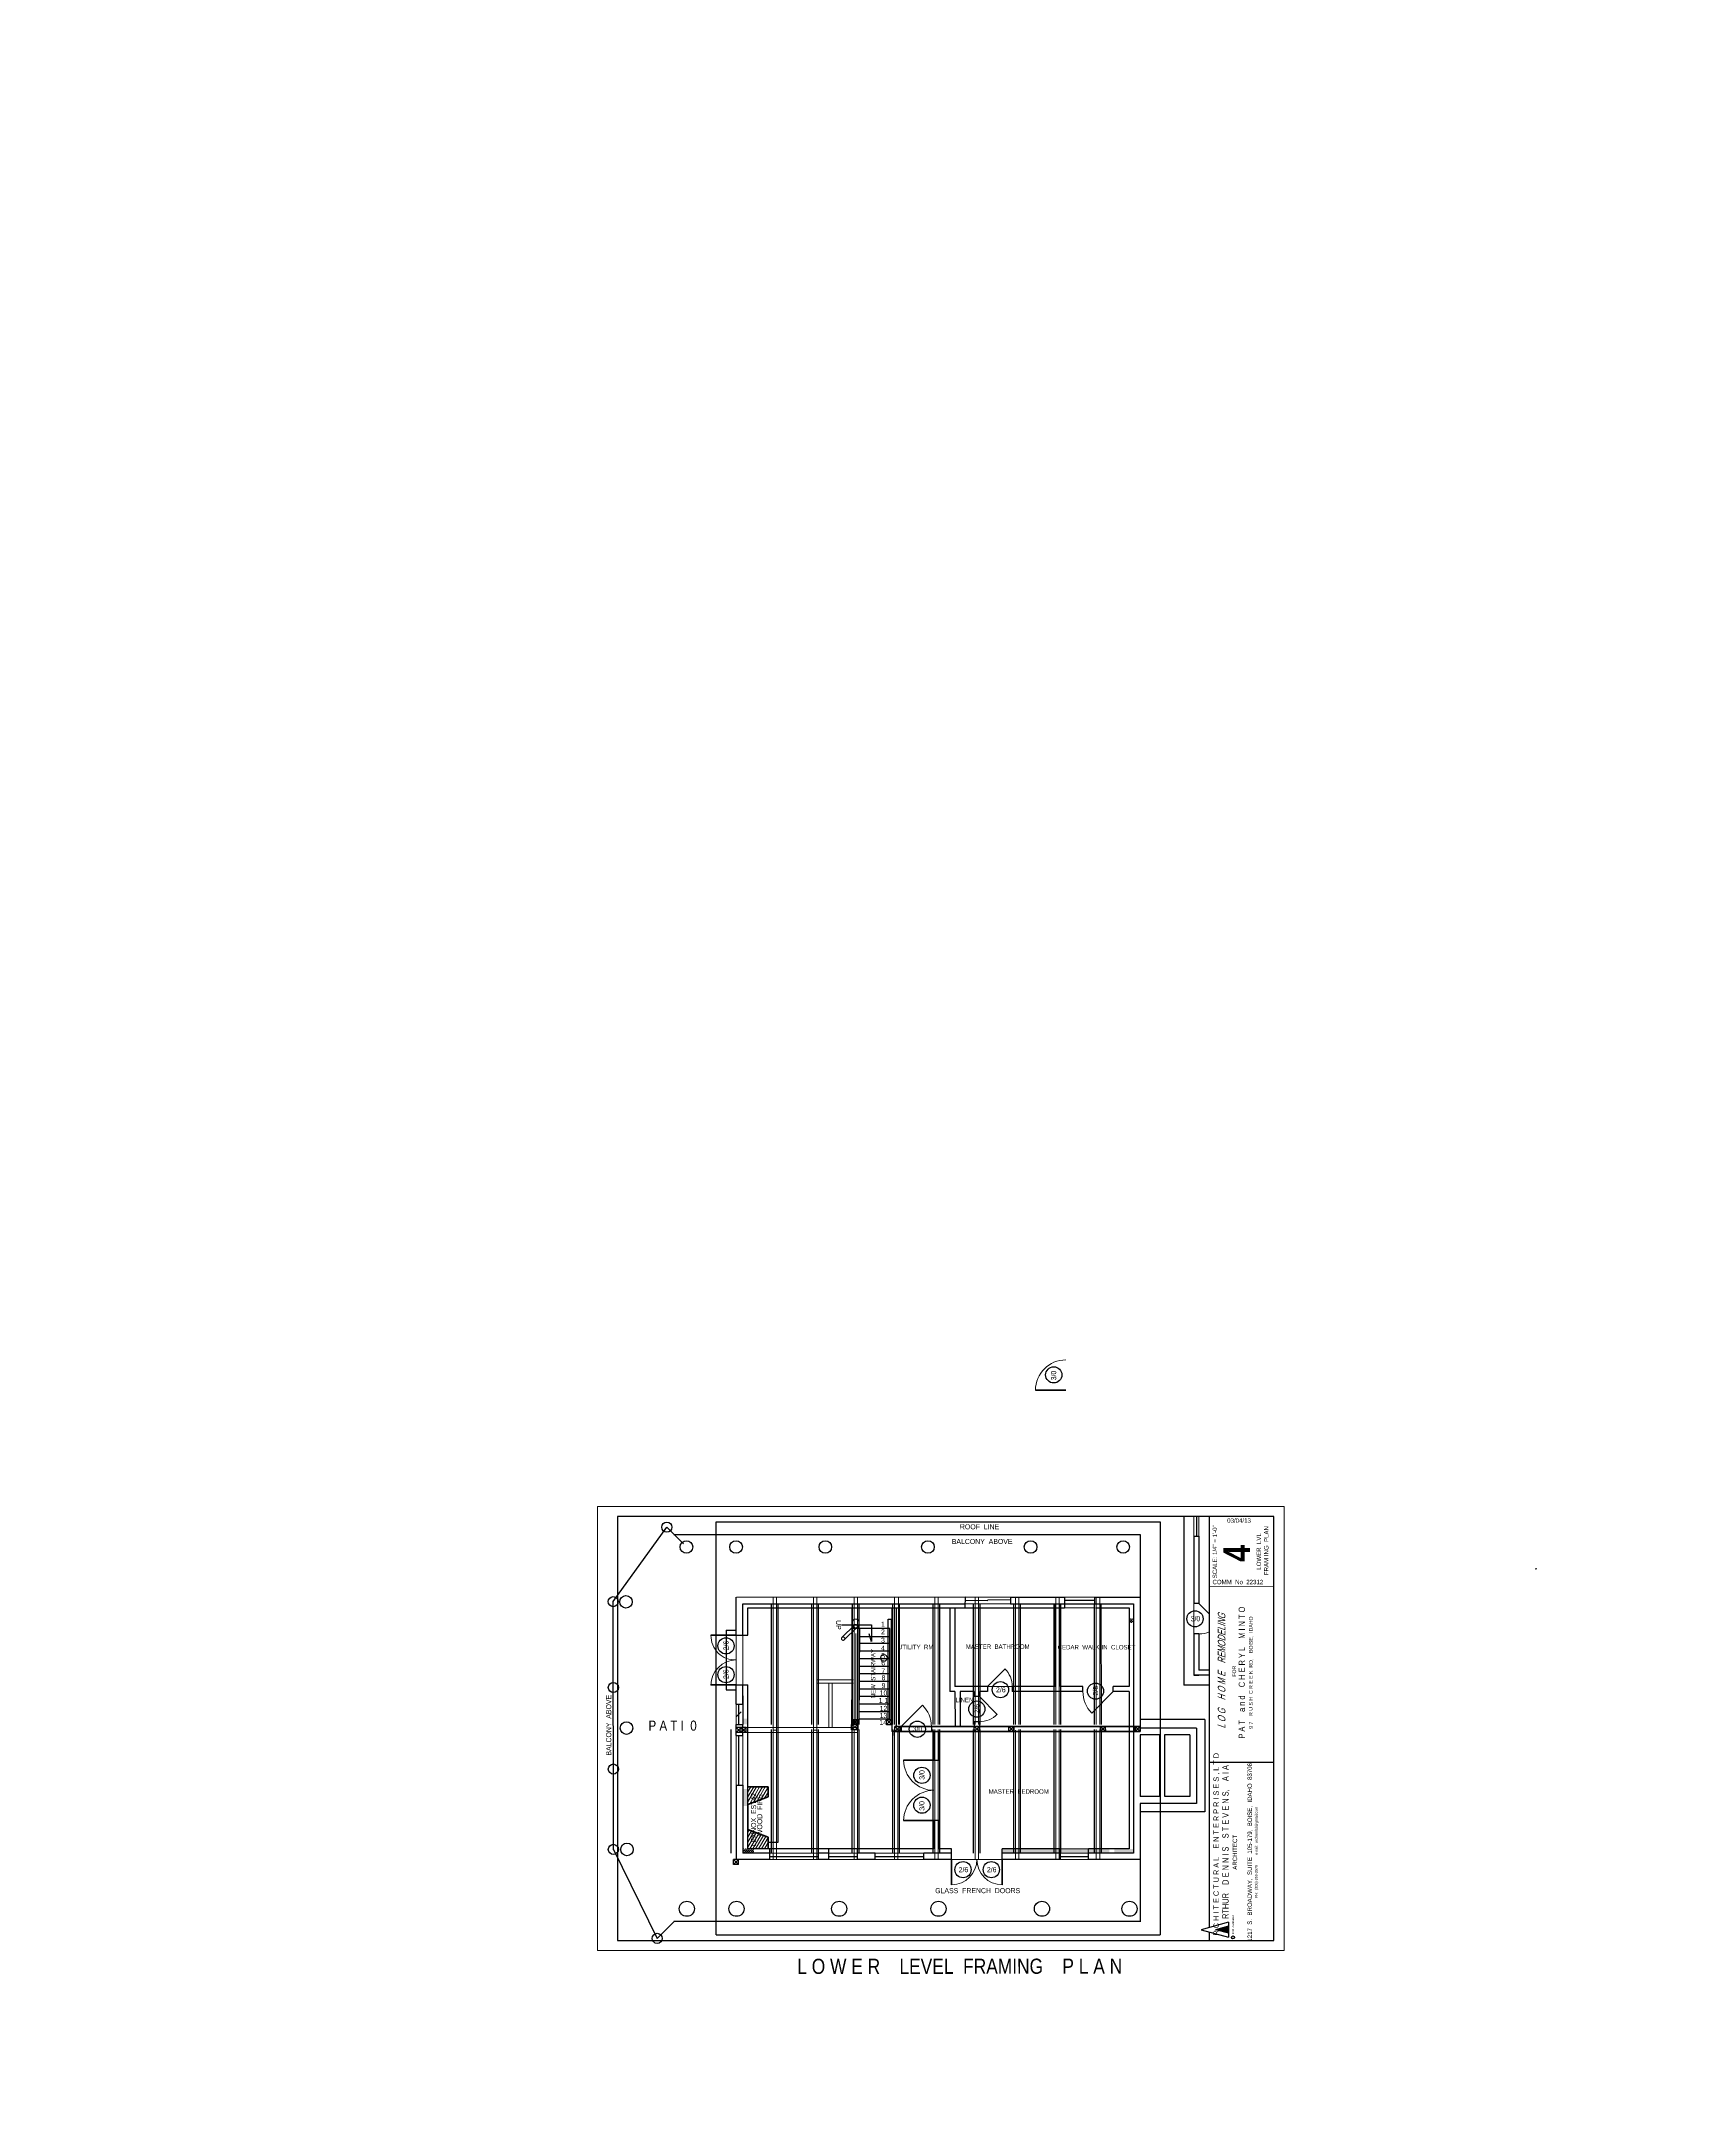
# Paper-space layout '8.5x11' of a CAD drawing. Header units: inches. Extents: x 0 to 8.2, y 0 to 10.2.
# The model-space entities are those that its viewports show. They can reach past a viewport. Long polylines and large blocks are cut down to what shows.
import ezdxf

# ---------------------------------------------------------------- set-up
doc = ezdxf.new("R2010")
doc.units = ezdxf.units.IN
doc.header["$MEASUREMENT"] = 0
for name, pattern in [('DASHDOT2', [0.5, 0.25, -0.125, 0, -0.125]), ('DOT', [0.25, 0, -0.25]), ('HIDDEN', [0.375, 0.25, -0.125])]:
    doc.linetypes.add(name, pattern=pattern)
for name, color, linetype, lineweight in [('DOORS', 7, 'Continuous', 60), ('DRIVEWAY', 7, 'DOT', 30), ('ELEC SYMBOLS', 7, 'Continuous', 20), ('FLOOR BEAMS', 3, 'Continuous', 30), ('FLOOR JOIST', 7, 'Continuous', 20), ('FOUNDATION', 7, 'Continuous', 30), ('GRID', 1, 'Continuous', 9), ('MASONRY', 14, 'Continuous', 30), ('NEW  ROUIGH SAWN  BEAMS', 3, 'HIDDEN', 40), ('ROOF', 7, 'HIDDEN', 30), ('STAIRS', 7, 'Continuous', 20), ('WALL FRAMING', 7, 'Continuous', 30), ('WALLS', 7, 'Continuous', 30), ('WINDOWS', 5, 'Continuous', 30)]:
    doc.layers.add(name, color=color, linetype=linetype, lineweight=lineweight)
for name, color, linetype in [('SETBACK', 1, 'DASHDOT2'), ('TEXT', 7, 'Continuous'), ('TEXT80', 15, 'Continuous'), ('TITLE BLOCK', 7, 'Continuous'), ('TITLE_BLOCK', 250, 'Continuous')]:
    doc.layers.add(name, color=color, linetype=linetype)
doc.layers.get('GRID').off()
doc.styles.add('ARCH ENT', font='technical.ttf', dxfattribs={"height": 2})
doc.styles.add('ARCHENT', font='technical.ttf', dxfattribs={"height": 6})
doc.styles.add('EXIST', font='romans.shx', dxfattribs={"width": 0.75, "oblique": 20, "height": 12})

# ---------------------------------------------------------------- blocks, each defined once
blk = doc.blocks.new('A$C4B672F97')
at = {"layer": 'STAIRS', "color": 7, "linetype": 'HIDDEN', "lineweight": 9, "ltscale": 15}
for p, q in [((-3.1, 2.5), (-18, -12.3)), ((-0.3, -0.3), (-15.2, -15.2))]:
    blk.add_line(p, q, dxfattribs=at)
at = {"layer": 'STAIRS', "linetype": 'DASHDOT2', "lineweight": 9, "ltscale": 150}
for centre in [(-1.7, 1.1), (-16.6, -13.7)]:
    blk.add_circle(centre, 2, dxfattribs=at)
at = {"layer": 'STAIRS', "color": 7, "linetype": 'HIDDEN', "lineweight": 9, "ltscale": 15}
for centre, start, end in [((-1.7, 5.6), 0, 180), ((-1.7, 3.1), 180, 0)]:
    blk.add_arc(centre, 4, start, end, dxfattribs=at)

msp = doc.modelspace()

# ---------------------------------------------------------------- hatches: boundary and pattern name
at = {"layer": 'TITLE_BLOCK', "linetype": 'Continuous', "ltscale": 0.5}
msp.add_hatch(color=1, dxfattribs=at).paths.add_polyline_path([(506.9, 386.1), (491.3, 381.8), (506.9, 377.6)])
at = {"layer": 'WALLS', "linetype": 'Continuous', "lineweight": 20, "ltscale": 20}
h = msp.add_hatch(dxfattribs=at)
h.set_pattern_fill('ZIGZAG', color=46, scale=10, style=0)
h.set_pattern_definition([(360, (115.8157, -17.8687), (1.25, 1.25), [1.25, -1.25]), (90, (117.0657, -17.8687), (-1.25, 1.25), [1.25, -1.25])])
h.paths.add_polyline_path([(394.4, 747), (394.4, 752), (389.1, 752), (389.1, 747)])
h = msp.add_hatch(dxfattribs=at)
h.set_pattern_fill('ZIGZAG', color=46, scale=10, angle=90, style=0)
h.set_pattern_definition([(90, (700.392, 338.9417), (-1.25, 1.25), [1.25, -1.25]), (180, (700.392, 340.1917), (-1.25, -1.25), [1.25, -1.25])])
h.paths.add_polyline_path([(-69.5, 496.6), (-64.5, 496.6), (-64.5, 496.6), (-69.5, 496.6)])
h.paths.add_polyline_path([(-69.5, 625.9), (-64.5, 625.9), (-64.5, 632.6), (-69.5, 632.6)])
h = msp.add_hatch(dxfattribs=at)
h.set_pattern_fill('ZIGZAG', color=46, scale=10, angle=90, style=0)
h.set_pattern_definition([(90, (699.8932, 255.2654), (-1.25, 1.25), [1.25, -1.25]), (180, (699.8932, 256.5154), (-1.25, -1.25), [1.25, -1.25])])
h.paths.add_polyline_path([(-70, 528.9), (-65, 528.9), (-65, 549), (-70, 549)])
h.paths.add_polyline_path([(-70, 412.9), (-65, 412.9), (-65, 412.9), (-70, 412.9)])
h = msp.add_hatch(dxfattribs=at)
h.set_pattern_fill('ZIGZAG', color=46, scale=10, style=0)
h.set_pattern_definition([(0, (-294.4676, -291.2604), (1.25, 1.25), [1.25, -1.25]), (90, (-293.2176, -291.2604), (-1.25, 1.25), [1.25, -1.25])])
h.paths.add_polyline_path([(-57.3, 473.6), (-57.3, 478.6), (-69.8, 478.6), (-69.8, 473.6)])
h = msp.add_hatch(dxfattribs=at)
h.set_pattern_fill('ZIGZAG', color=46, scale=10, style=0)
h.set_pattern_definition([(0, (-1.7173, 0), (1.25, 1.25), [1.25, -1.25]), (90, (-0.4673, 0), (-1.25, 1.25), [1.25, -1.25])])
h.paths.add_polyline_path([(256, 477.9), (252, 477.9), (252, 472.9), (256, 472.9)])
h.paths.add_polyline_path([(300, 477.9), (256, 477.9), (256, 472.9), (300, 472.9)])
h.paths.add_polyline_path([(304, 477.9), (300, 477.9), (300, 472.9), (304, 472.9)])
h.paths.add_polyline_path([(305.5, 477.9), (304, 477.9), (304, 472.9), (305.5, 472.9)])
h.paths.add_polyline_path([(338.5, 477.9), (305.5, 477.9), (305.5, 472.9), (338.5, 472.9)])
h.paths.add_polyline_path([(348, 477.9), (338.5, 477.9), (338.5, 472.9), (348, 472.9)])
h.paths.add_polyline_path([(352, 477.9), (348, 477.9), (348, 472.9), (352, 472.9)])
h.paths.add_polyline_path([(365, 477.9), (352, 477.9), (352, 472.9), (365, 472.9)])
h.paths.add_polyline_path([(394, 477.9), (371, 477.9), (371, 472.9), (394, 472.9)])
h.paths.add_polyline_path([(237.7, 477.9), (237.7, 472.9), (252, 472.9), (252, 477.9)])

# ---------------------------------------------------------------- linework, layer by layer
at = {"layer": 'DOORS', "color": 1, "linetype": 'Continuous', "ltscale": 15}
for p, q in [((313.4, 1023.3), (277.4, 1023.3)), ((-78.3, 731.9), (-108.3, 731.9)), ((-78.3, 673), (-108.3, 673)), ((117.7, 623.4), (143.1, 648.9)), ((156.7, 583.6), (120.7, 583.6)), ((156.7, 511.6), (120.7, 511.6)), ((177.7, 465.4), (177.7, 435.4)), ((237.7, 465.4), (237.7, 435.4))]:
    msp.add_line(p, q, dxfattribs=at)
at = {"layer": 'DOORS', "ltscale": 15}
msp.add_line((471.7, 769.6), (484.2, 757.1), dxfattribs=at)
at = {"layer": 'DOORS', "color": 1, "linetype": 'Continuous', "lineweight": 5, "ltscale": 15}
for centre, radius, start, end in [((313.4, 1023.3), 36, 90, 180), ((219.8, 670.9), 30, 0, 45), ((369.7, 664.9), 36, 180, 225), ((117.7, 623.4), 36, 0, 45), ((156.7, 583.6), 36, 180, 270), ((156.7, 511.6), 36, 90, 180), ((177.7, 465.4), 30, 270, 0), ((237.7, 465.4), 30, 180, 270)]:
    msp.add_arc(centre, radius, start, end, dxfattribs=at)
at = {"layer": 'DOORS', "color": 7, "linetype": 'Continuous', "lineweight": 5, "ltscale": 15}
for centre, radius, start, end in [((-79.5, 731.4), 28.8, 179.0338, 272.3331), ((-78.3, 672.6), 30, 90, 180)]:
    msp.add_arc(centre, radius, start, end, dxfattribs=at)
at = {"layer": 'DOORS', "lineweight": 9, "ltscale": 15}
msp.add_arc((471.7, 769.6), 36, 270, 290.3616, dxfattribs=at)
at = {"layer": 'DRIVEWAY', "color": 1, "linetype": 'Continuous', "lineweight": 9, "ltscale": 20}
msp.add_arc((210.7, 659.2), 30, 270, 315, dxfattribs=at)
at = {"layer": 'ELEC SYMBOLS', "color": 7, "linetype": 'Continuous', "lineweight": 20, "ltscale": 20}
msp.add_line((-64.4, 764.4), (-64.4, 749.4), dxfattribs=at)
at = {"layer": 'ELEC SYMBOLS', "color": 6, "linetype": 'Continuous', "lineweight": 9, "ltscale": 150}
for p, q in [((93.8, 705), (92.6, 705)), ((94.6, 700.4), (94.6, 701.6)), ((97.2, 708.4), (97.2, 709.6)), ((103.7, 705), (100.6, 705))]:
    msp.add_line(p, q, dxfattribs=at)
at = {"layer": 'ELEC SYMBOLS', "color": 6, "lineweight": 20, "ltscale": 15}
msp.add_circle((97.2, 705), 4, dxfattribs=at)
at = {"layer": 'FLOOR BEAMS', "color": 3, "linetype": 'HIDDEN', "lineweight": 30, "ltscale": 20}
for p, q in [((-36.3, 625.9), (-36.3, 769.9)), ((-28.3, 543.5), (-28.3, 769.9)), ((11.7, 625.9), (11.7, 769.9)), ((19.7, 625.9), (19.7, 769.9)), ((59.7, 472.9), (59.7, 764.4)), ((59.8, 625.9), (59.8, 769.9)), ((67.8, 625.9), (67.8, 769.9)), ((107.7, 625.9), (107.7, 769.9)), ((115.7, 625.9), (115.7, 769.9)), ((155.7, 625.9), (155.7, 769.9)), ((163.7, 625.9), (163.7, 769.9)), ((203.7, 625.9), (203.7, 769.4)), ((211.7, 625.9), (211.7, 769.4)), ((251.7, 625.9), (251.7, 769.4)), ((259.7, 625.9), (259.7, 769.4)), ((299.7, 625.9), (299.7, 769.4)), ((307.7, 625.9), (307.7, 769.4)), ((347.7, 625.9), (347.7, 769.4)), ((355.7, 625.9), (355.6, 769.4)), ((-84.2, 472.9), (-84.2, 619.9)), ((-36.3, 472.9), (-36.3, 619.9)), ((11.7, 472.9), (11.7, 619.9)), ((19.7, 472.9), (19.7, 619.9)), ((67.7, 472.9), (67.7, 619.9)), ((107.7, 472.9), (107.7, 619.9)), ((115.7, 472.9), (115.7, 619.9)), ((155.7, 472.9), (155.7, 619.9)), ((163.7, 472.9), (163.7, 619.9)), ((203.7, 472.9), (203.7, 619.9)), ((211.7, 472.9), (211.7, 619.9)), ((251.7, 472.9), (251.7, 619.3)), ((259.7, 472.9), (259.7, 619.9)), ((299.7, 472.9), (299.7, 619.9)), ((307.7, 472.9), (307.7, 619.9)), ((347.7, 472.9), (347.7, 619.9)), ((355.7, 472.9), (355.7, 619.9))]:
    msp.add_line(p, q, dxfattribs=at)
at = {"layer": 'FLOOR BEAMS', "color": 7, "linetype": 'HIDDEN', "lineweight": 20, "ltscale": 20}
for p, q in [((-34.3, 625.9), (-34.3, 777.4)), ((-30.3, 625.9), (-30.3, 777.4)), ((13.7, 625.9), (13.7, 777.4)), ((17.7, 625.9), (17.7, 777.4)), ((109.7, 625.9), (109.7, 777.4)), ((114.7, 625.9), (114.7, 777.4)), ((157.7, 625.9), (157.7, 777.4)), ((161.7, 625.9), (161.7, 777.4)), ((205.7, 625.9), (205.7, 777.4)), ((209.7, 625.9), (209.7, 777.4)), ((253.7, 625.9), (253.7, 777.4)), ((257.7, 625.9), (257.7, 777.4)), ((301.7, 625.9), (301.7, 777.4)), ((305.7, 625.9), (305.7, 777.4)), ((349.7, 625.9), (349.7, 777.4)), ((353.7, 625.9), (353.7, 777.4)), ((60.8, 678.9), (17.7, 678.9)), ((60.8, 674.9), (17.7, 674.9)), ((31.7, 622.3), (31.7, 674.9)), ((35.7, 622.3), (35.7, 674.9)), ((65.7, 622.3), (-70.3, 622.3)), ((65.7, 616.3), (-70.3, 616.3)), ((-34.3, 465.4), (-34.3, 619.9)), ((-30.3, 465.4), (-30.3, 619.9)), ((13.7, 465.4), (13.7, 619.9)), ((17.7, 465.4), (17.7, 619.9)), ((61.7, 465.4), (61.7, 619.9)), ((65.7, 465.4), (65.7, 625.9)), ((109.7, 465.4), (109.7, 619.9)), ((113.7, 465.4), (113.7, 619.9)), ((157.7, 465.4), (157.7, 619.9)), ((161.7, 465.4), (161.7, 619.9)), ((205.7, 465.4), (205.7, 619.9)), ((209.7, 465.4), (209.7, 619.9)), ((253.7, 465.4), (253.7, 619.3)), ((257.7, 465.4), (257.7, 619.9)), ((301.7, 465.4), (301.7, 619.9)), ((305.7, 465.4), (305.7, 619.9)), ((349.7, 465.4), (349.7, 619.9)), ((353.7, 465.4), (353.7, 619.9))]:
    msp.add_line(p, q, dxfattribs=at)
at = {"layer": 'FLOOR BEAMS', "color": 1, "linetype": 'Continuous', "lineweight": 30, "ltscale": 20}
for p, q in [((59.7, 625.9), (59.7, 764.4)), ((67.7, 625.9), (68.6, 740))]:
    msp.add_line(p, q, dxfattribs=at)
at = {"layer": 'FLOOR BEAMS', "color": 3, "linetype": 'HIDDEN', "lineweight": 40, "ltscale": 20}
for p, q in [((110.4, 623.4), (401.7, 623.4)), ((110.4, 617.4), (401.7, 617.4))]:
    msp.add_line(p, q, dxfattribs=at)
at = {"layer": 'FLOOR JOIST', "color": 7, "linetype": 'Continuous', "lineweight": 9, "ltscale": 20}
for p, q in [((-34.3, 619.9), (-34.3, 625.9)), ((-34.3, 619.3), (-30.3, 619.3)), ((-30.3, 619.9), (-30.3, 625.9)), ((13.7, 619.9), (13.7, 625.9)), ((13.7, 619.3), (17.7, 619.3)), ((17.7, 619.9), (17.7, 625.9))]:
    msp.add_line(p, q, dxfattribs=at)
at = {"layer": 'FOUNDATION', "color": 8, "ltscale": 15}
for p, q in [((468.7, 621.6), (401.7, 621.6)), ((468.7, 621.6), (468.7, 532.1)), ((460.7, 613.6), (430.7, 613.6)), ((460.7, 613.6), (460.7, 540.1)), ((425.7, 540.1), (401.7, 540.1)), ((468.7, 532.1), (401.7, 532.1)), ((460.7, 540.1), (431.2, 540.1))]:
    msp.add_line(p, q, dxfattribs=at)
at = {"layer": 'MASONRY', "color": 1, "linetype": 'Continuous', "lineweight": 40, "ltscale": 15}
for p, q in [((-40.4, 551.9), (-64.4, 551.9)), ((-40.4, 551.9), (-40.4, 539.9)), ((-64.4, 530.9), (-64.4, 500.9)), ((-40.4, 491.9), (-40.4, 477.9))]:
    msp.add_line(p, q, dxfattribs=at)
at = {"layer": 'MASONRY', "color": 1, "linetype": 'Continuous', "lineweight": 9, "ltscale": 20}
for p, q in [((-54, 551.9), (-64.4, 533.9)), ((-61, 551.9), (-64.4, 545.9)), ((-57.5, 551.9), (-64.4, 539.9)), ((-50.6, 551.9), (-62.2, 531.7)), ((-47.1, 551.9), (-57.8, 533.4)), ((-43.7, 551.9), (-53.4, 535)), ((-40.4, 551.5), (-49, 536.7)), ((-40.4, 545.5), (-44.5, 538.4)), ((-63, 500.4), (-64.4, 497.9)), ((-60.2, 499.3), (-64.4, 491.9)), ((-57.3, 498.2), (-64.4, 485.9)), ((-54.5, 497.2), (-64.4, 479.9)), ((-51.6, 496.1), (-62.1, 477.9)), ((-48.8, 495), (-58.7, 477.9)), ((-45.9, 494), (-55.2, 477.9)), ((-43.1, 492.9), (-51.7, 477.9)), ((-40.4, 491.5), (-48.3, 477.9)), ((-40.4, 485.5), (-44.8, 477.9))]:
    msp.add_line(p, q, dxfattribs=at)
at = {"layer": 'MASONRY', "color": 1, "linetype": 'HIDDEN', "lineweight": 30, "ltscale": 20}
for p, q in [((-28.4, 485.9), (-28.4, 545.9)), ((-40.4, 485.9), (-28.4, 485.9))]:
    msp.add_line(p, q, dxfattribs=at)
at = {"layer": 'MASONRY', "color": 1, "linetype": 'Continuous', "lineweight": 40, "ltscale": 20}
for p, q in [((-40.4, 539.9), (-64.4, 530.9)), ((-40.4, 491.9), (-64.4, 500.9))]:
    msp.add_line(p, q, dxfattribs=at)
at = {"layer": 'NEW  ROUIGH SAWN  BEAMS', "ltscale": 10}
msp.add_line((58.7, 625.9), (58.7, 619.6), dxfattribs=at)
msp.add_line((58.7, 625.9), (58.7, 619.6), dxfattribs=at)
at = {"layer": 'NEW  ROUIGH SAWN  BEAMS', "color": 7, "ltscale": 10}
msp.add_line((401.7, 617.4), (401.7, 623.4), dxfattribs=at)
msp.add_line((401.7, 617.4), (401.7, 623.4), dxfattribs=at)
at = {"layer": 'ROOF', "linetype": 'HIDDEN', "ltscale": 50}
for p, q in [((-102.3, 375.9), (-102.3, 866.9)), ((-102.3, 866.9), (425.7, 866.9)), ((425.7, 866.9), (425.7, 375.9)), ((-102.3, 375.9), (425.7, 375.9))]:
    msp.add_line(p, q, dxfattribs=at)
at = {"layer": 'ROOF', "ltscale": 50}
for p in [(453.7, 873), (484.2, 672.6)]:
    msp.add_line(p, (453.7, 672.6), dxfattribs=at)
at = {"layer": 'ROOF', "color": 8, "ltscale": 50}
for p, q in [((478.7, 631.6), (401.7, 631.6)), ((478.7, 522.1), (401.7, 522.1))]:
    msp.add_line(p, q, dxfattribs=at)
at = {"layer": 'ROOF', "color": 8, "linetype": 'HIDDEN', "ltscale": 50}
msp.add_line((478.7, 631.6), (478.7, 522.1), dxfattribs=at)
at = {"layer": 'SETBACK'}
msp.add_line((873.3, 811), (871.3, 810.5), dxfattribs=at)
at = {"layer": 'STAIRS', "color": 1, "lineweight": 25, "ltscale": 15}
msp.add_line((-90.3, 737.9), (-90.3, 666.9), dxfattribs=at)
at = {"layer": 'STAIRS', "color": 1, "linetype": 'Continuous', "lineweight": 25, "ltscale": 20}
for p, q in [((-90.3, 737.9), (-78.3, 737.9)), ((-90.3, 666.9), (-78.3, 666.9))]:
    msp.add_line(p, q, dxfattribs=at)
at = {"layer": 'STAIRS', "color": 1, "linetype": 'Continuous', "lineweight": 20, "ltscale": 15}
msp.add_line((58.7, 625.9), (59.7, 743.6), dxfattribs=at)
at = {"layer": 'STAIRS', "color": 1, "lineweight": 30, "ltscale": 15}
for p, q in [((104.1, 740), (59.7, 740)), ((104.1, 722), (67.6, 722)), ((104.1, 713), (67.6, 713)), ((104.1, 704), (67.6, 704)), ((104.1, 695), (67.6, 695)), ((104.1, 686), (67.6, 686)), ((104.1, 677), (67.6, 677)), ((104.1, 668), (67.6, 668)), ((104.1, 659), (67.6, 659)), ((104.1, 650), (67.6, 650)), ((104.1, 641), (67.6, 641)), ((104.1, 632), (67.6, 632))]:
    msp.add_line(p, q, dxfattribs=at)
at = {"layer": 'STAIRS', "color": 1, "linetype": 'Continuous', "lineweight": 30, "ltscale": 20}
msp.add_line((102.3, 751.2), (106.3, 751.2), dxfattribs=at)
at = {"layer": 'STAIRS', "color": 1, "linetype": 'Continuous', "lineweight": 30, "ltscale": 15}
for p, q in [((104.1, 632), (104.1, 740)), ((104.1, 730), (67.6, 730))]:
    msp.add_line(p, q, dxfattribs=at)
at = {"layer": 'STAIRS', "linetype": 'Continuous', "lineweight": 20, "ltscale": 15}
for p, q in [((63.7, 625.9), (63.7, 733.9)), ((67.6, 628.4), (67.6, 736.4))]:
    msp.add_line(p, q, dxfattribs=at)
at = {"layer": 'STAIRS', "color": 4, "linetype": 'Continuous', "lineweight": 30, "ltscale": 15}
for p, q in [((354.7, 620), (354.7, 617.5)), ((354.7, 620), (354.7, 617.5)), ((360.7, 619.9), (360.7, 617.4)), ((360.7, 619.9), (360.7, 617.4))]:
    msp.add_line(p, q, dxfattribs=at)
at = {"layer": 'STAIRS', "color": 7, "linetype": 'Continuous', "lineweight": 30, "ltscale": 15}
for p, q in [((395.7, 620), (395.7, 617.5)), ((395.7, 620), (395.7, 617.5)), ((401.7, 619.9), (401.7, 617.4)), ((401.7, 619.9), (401.7, 617.4))]:
    msp.add_line(p, q, dxfattribs=at)
at = {"layer": 'TEXT', "linetype": 'Continuous', "ltscale": 15}
for p, q in [((47, 744.4), (82.6, 744.4)), ((82.6, 744.3), (82.6, 724.5)), ((82.6, 724.3), (79.7, 733.8))]:
    msp.add_line(p, q, dxfattribs=at)
for centre in [(299.1, 1041.5), (467, 751.5), (-90.4, 719.3), (-90.4, 685.1), (235.7, 667.2), (348.7, 665.5), (207.7, 644.2), (137, 620.2), (142.4, 565.4), (142.4, 529.9), (191.3, 453.3), (224.9, 453.3)]:
    msp.add_circle(centre, 9.63, dxfattribs=at)
at = {"layer": 'TITLE BLOCK', "color": 7, "linetype": 'Continuous', "lineweight": 0, "ltscale": 0.5}
for p, q in [((572.8, 885), (-243.2, 885)), ((-243.2, 885), (-243.2, 357)), ((572.8, 885), (572.8, 357)), ((-243.2, 357), (572.8, 357))]:
    msp.add_line(p, q, dxfattribs=at)
at = {"layer": 'TITLE BLOCK', "color": 7, "linetype": 'Continuous', "lineweight": 30, "ltscale": 0.5}
for p, q in [((-219.2, 873), (-219.2, 369)), ((560.8, 873), (-219.2, 873)), ((484.2, 384.5), (484.2, 873)), ((560.8, 369), (560.8, 873)), ((484.8, 581), (560.8, 581)), ((-219.2, 369), (560.8, 369)), ((506.9, 390.7), (474.4, 381.8)), ((484.2, 369), (484.2, 379.2)), ((506.9, 386), (491.3, 381.8)), ((506.9, 386), (491.3, 381.8)), ((506.9, 377.6), (491.3, 381.8)), ((506.9, 377.6), (491.3, 381.8)), ((506.9, 390.7), (506.9, 373)), ((506.9, 390.6), (506.9, 373))]:
    msp.add_line(p, q, dxfattribs=at)
at = {"layer": 'TITLE BLOCK', "color": 7, "linetype": 'Continuous', "lineweight": 30, "ltscale": 0.0625}
msp.add_line((474.4, 381.8), (506.9, 373), dxfattribs=at)
at = {"layer": 'TITLE BLOCK', "color": 7, "linetype": 'Continuous', "lineweight": 30, "ltscale": 0.5, "const_width": 0.791}
msp.add_lwpolyline([(484.8, 790), (560.8, 790)], dxfattribs=at)
at = {"layer": 'TITLE BLOCK', "color": 7, "linetype": 'Continuous'}
msp.add_circle((512.1, 372.7), 1.75, dxfattribs=at)
at = {"layer": 'WALL FRAMING', "linetype": 'HIDDEN', "ltscale": 50}
for p, q in [((-224.4, 771.9), (-160.8, 860.4)), ((-141, 840.6), (-160.8, 860.4)), ((-152.3, 851.9), (401.7, 851.9)), ((401.7, 851.9), (401.7, 777.4)), ((-224.3, 476.9), (-224.4, 771.9)), ((-224.3, 477.4), (-172.1, 371.6)), ((401.7, 465), (401.7, 391.4)), ((-152.3, 391.4), (-172.1, 371.6)), ((401.7, 391.8), (-152.3, 391.8))]:
    msp.add_line(p, q, dxfattribs=at)
at = {"layer": 'WALL FRAMING', "lineweight": 9, "ltscale": 15}
for p, q in [((465.7, 873), (465.7, 849.7)), ((471.7, 873), (471.7, 849.7)), ((19.7, 777.4), (-38.3, 777.4)), ((465.7, 769.6), (465.7, 733.6)), ((19.7, 472.9), (-38.3, 472.9)), ((340.2, 477.9), (307.2, 477.9)), ((340.2, 472.9), (307.2, 472.9)), ((307.2, 465.4), (237.7, 465.4)), ((340.2, 465.4), (307.2, 465.4))]:
    msp.add_line(p, q, dxfattribs=at)
at = {"layer": 'WALL FRAMING', "ltscale": 15}
for p, q in [((465.7, 849.7), (471.7, 849.7)), ((465.7, 849.7), (465.7, 769.6)), ((471.7, 849.7), (471.7, 769.7)), ((-77.8, 777.4), (193.7, 777.5)), ((-70.3, 731.9), (-70.3, 769.4)), ((-70.3, 731.9), (-70.3, 769.4)), ((-70.3, 769.4), (130.7, 769.4)), ((247.7, 777.4), (311.7, 777.4)), ((247.7, 769.4), (300.7, 769.4)), ((300.7, 769.4), (311.7, 769.4)), ((347.7, 777.4), (401.7, 777.4)), ((347.7, 769.4), (393.7, 769.4)), ((393.7, 769.4), (393.7, 664.9)), ((401.7, 777.4), (401.7, 621.6)), ((471.6, 769.7), (465.6, 769.6)), ((-78.3, 731.9), (-70.3, 731.9)), ((471.7, 733.7), (465.7, 733.6)), ((465.7, 733.6), (465.7, 684.6)), ((471.7, 733.7), (471.7, 690.6)), ((484.2, 690.6), (471.7, 690.6)), ((-78.3, 672.9), (-70.3, 672.9)), ((-70.5, 672.9), (-64.4, 672.9)), ((-70.3, 649.9), (-70.3, 672.9)), ((-64.3, 619.9), (-64.4, 672.9)), ((393.7, 664.9), (393.7, 472.9)), ((484.2, 684.6), (465.7, 684.6)), ((465.7, 684.6), (471.7, 684.6)), ((156.7, 617.4), (153.7, 617.4)), ((210.7, 617.4), (162.7, 617.4)), ((-78.3, 553.9), (-70.3, 553.9)), ((401.7, 532.1), (401.7, 465.4)), ((19.7, 465.4), (19.7, 477.9)), ((65.7, 465.4), (65.7, 477.9)), ((156.7, 472.9), (144.7, 472.9)), ((156.7, 472.9), (156.7, 472.9)), ((-81.4, 459.4), (-81.4, 465.4)), ((-75.4, 465.4), (-81.4, 465.4)), ((-81.4, 459.4), (-81.4, 465.4)), ((-75.4, 459.4), (-81.4, 459.4)), ((-75.4, 459.4), (-75.4, 465.4)), ((177.7, 465.4), (144.7, 465.4)), ((307.2, 465.4), (237.7, 465.4)), ((401.7, 465.4), (340.2, 465.4))]:
    msp.add_line(p, q, dxfattribs=at)
at = {"layer": 'WALL FRAMING', "color": 7, "ltscale": 15}
for p, q in [((-78.3, 731.9), (-78.3, 777.4)), ((193.7, 777.7), (193.6, 764.8)), ((247.7, 777.4), (247.7, 769.6)), ((-78.3, 616.3), (-78.3, 622.3)), ((-78.3, 616.3), (-78.3, 622.3)), ((395.7, 623.4), (395.7, 617.4)), ((395.7, 617.4), (395.7, 623.4)), ((395.7, 617.4), (395.7, 623.4)), ((401.7, 623.4), (395.7, 623.4)), ((395.7, 623.4), (395.7, 617.4)), ((395.7, 617.4), (395.7, 623.4)), ((395.7, 617.4), (395.7, 623.4)), ((401.7, 623.4), (395.7, 623.4)), ((401.7, 617.4), (395.7, 617.4)), ((401.7, 617.4), (395.7, 617.4)), ((401.7, 617.4), (401.7, 623.4)), ((401.7, 617.4), (401.7, 623.4))]:
    msp.add_line(p, q, dxfattribs=at)
at = {"layer": 'WALL FRAMING', "color": 1, "ltscale": 15}
for p, q in [((-64.4, 731.9), (-64.4, 764.4)), ((-64.4, 764.4), (75.2, 764.4)), ((-36.4, 764.4), (106.7, 764.4)), ((96.3, 764.5), (115.7, 764.5)), ((106.7, 764.5), (106.7, 617.4)), ((111.7, 764.5), (311.7, 764.4)), ((111.7, 764.4), (111.7, 623.4)), ((130.7, 764.5), (175.7, 764.5)), ((175.7, 764.5), (175.7, 664.9)), ((181.5, 764.5), (181.7, 670.9)), ((300.7, 769.4), (300.7, 670.9)), ((306.7, 769.4), (306.7, 670.9)), ((311.7, 769.4), (311.7, 764.4)), ((348.7, 764.4), (388.7, 764.4)), ((355.7, 764.4), (388.7, 764.4)), ((388.7, 764.4), (388.7, 670.9)), ((-70.5, 731.9), (-64.4, 731.9)), ((241.5, 692.1), (220.3, 670.9)), ((-78.3, 649.9), (-78.3, 672.9)), ((181.6, 664.9), (175.7, 664.9)), ((181.6, 664.9), (181.8, 623.4)), ((220.3, 670.9), (181.7, 670.9)), ((187.7, 664.9), (187.7, 623.3)), ((204.7, 664.9), (187.7, 664.9)), ((204.7, 664.9), (204.7, 659.2)), ((210.7, 664.9), (210.7, 659.2)), ((220.3, 664.9), (210.7, 664.9)), ((220.3, 670.9), (220.3, 664.9)), ((249.8, 670.9), (249.8, 664.9)), ((300.7, 670.9), (249.8, 670.9)), ((333.7, 664.9), (249.8, 664.9)), ((333.7, 670.9), (306.7, 670.9)), ((333.7, 664.9), (333.7, 670.9)), ((344.2, 639.4), (369.7, 664.9)), ((388.7, 670.9), (369.7, 670.9)), ((369.7, 664.9), (369.7, 670.9)), ((388.7, 664.9), (369.7, 664.9)), ((388.7, 664.9), (388.7, 477.9)), ((-78.3, 649.9), (-70.3, 649.9)), ((-70.3, 659.9), (-70.3, 625.9)), ((210.7, 659.2), (204.7, 659.2)), ((231.9, 637.9), (210.7, 659.2)), ((-78.3, 612.9), (-78.3, 625.9)), ((-78.3, 625.9), (-70.3, 625.9)), ((-70.3, 612.9), (-70.3, 625.9)), ((-64.4, 477.9), (-64.4, 619.9)), ((117.7, 617.4), (106.7, 617.4)), ((110.4, 617.4), (110.4, 623.4)), ((116.4, 623.4), (110.4, 623.4)), ((110.4, 617.4), (110.4, 623.4)), ((116.4, 623.4), (110.4, 623.4)), ((116.4, 617.4), (110.4, 617.4)), ((116.4, 617.4), (110.4, 617.4)), ((117.7, 623.4), (111.7, 623.4)), ((117.7, 617.4), (114.7, 617.4)), ((116.4, 617.4), (116.4, 623.4)), ((116.4, 617.4), (116.4, 623.4)), ((117.7, 623.4), (117.7, 617.4)), ((153.7, 623.4), (153.7, 617.4)), ((175.7, 623.4), (153.7, 623.4)), ((210.7, 617.4), (153.7, 617.4)), ((181.8, 623.4), (164.8, 623.4)), ((204.7, 623.4), (187.7, 623.4)), ((204.7, 629.2), (204.7, 623.4)), ((210.7, 629.2), (210.7, 617.4)), ((-78.3, 612.9), (-70.3, 612.9)), ((-70.3, 553.9), (-70.3, 472.9)), ((-38.3, 472.9), (-70.3, 472.9)), ((156.7, 477.9), (-64.4, 477.9)), ((-38.3, 465.4), (-38.3, 477.9)), ((31.7, 472.9), (19.7, 472.9)), ((31.7, 465.4), (31.7, 477.9)), ((86.7, 472.9), (65.7, 472.9)), ((86.7, 465.4), (86.7, 472.9)), ((144.7, 465.4), (144.7, 472.9)), ((177.7, 477.9), (162.7, 477.9)), ((177.7, 465.4), (177.7, 477.9)), ((307.2, 477.9), (237.7, 477.9)), ((237.7, 465.4), (237.7, 477.9)), ((307.2, 465.4), (307.2, 477.9)), ((340.2, 465.4), (340.2, 477.9)), ((388.7, 477.9), (340.2, 477.9)), ((-38.3, 465.4), (-78.2, 465.4)), ((31.7, 465.4), (19.7, 465.4)), ((86.7, 465.4), (65.7, 465.4))]:
    msp.add_line(p, q, dxfattribs=at)
at = {"layer": 'WALL FRAMING', "color": 7, "lineweight": 30, "ltscale": 15}
for p, q in [((130.7, 769.4), (193.6, 769.5)), ((177.7, 472.9), (156.7, 472.9)), ((307.2, 472.9), (237.7, 472.9)), ((393.7, 472.9), (340.2, 472.9))]:
    msp.add_line(p, q, dxfattribs=at)
at = {"layer": 'WALL FRAMING', "lineweight": 20, "ltscale": 15}
msp.add_line((193.6, 769.4), (247.7, 769.4), dxfattribs=at)
at = {"layer": 'WALL FRAMING', "color": 9, "ltscale": 15}
for p, q in [((-72.3, 616.3), (-72.3, 622.3)), ((-72.3, 616.3), (-72.3, 622.3)), ((-72.3, 616.3), (-72.3, 622.3)), ((-72.3, 616.3), (-72.3, 622.3)), ((110.4, 617.4), (110.4, 623.4)), ((110.4, 617.4), (110.4, 623.4))]:
    msp.add_line(p, q, dxfattribs=at)
at = {"layer": 'WALL FRAMING', "color": 7, "linetype": 'Continuous', "lineweight": 9, "ltscale": 25}
for p, q in [((58.7, 619.6), (66.7, 625.9)), ((58.7, 625.9), (66.7, 619.6)), ((58.7, 619.6), (66.7, 625.9)), ((58.7, 625.9), (66.7, 619.6))]:
    msp.add_line(p, q, dxfattribs=at)
at = {"layer": 'WALL FRAMING', "color": 1, "linetype": 'HIDDEN', "lineweight": 30, "ltscale": 15}
for p, q in [((60.7, 625.9), (60.7, 631.9)), ((66.7, 625.9), (66.7, 631.9)), ((100.2, 625.9), (100.2, 631.9)), ((106.2, 625.9), (106.2, 631.9))]:
    msp.add_line(p, q, dxfattribs=at)
at = {"layer": 'WALL FRAMING', "color": 1, "linetype": 'HIDDEN', "lineweight": 9, "ltscale": 20}
for p, q in [((60.7, 631.9), (66.7, 625.9)), ((60.7, 625.9), (66.7, 631.9)), ((100.2, 631.9), (106.2, 625.9)), ((100.2, 625.9), (106.2, 631.9))]:
    msp.add_line(p, q, dxfattribs=at)
at = {"layer": 'WALL FRAMING', "color": 1, "linetype": 'HIDDEN', "lineweight": 30, "ltscale": 20}
for p, q in [((60.7, 631.9), (66.7, 631.9)), ((60.7, 625.9), (66.7, 625.9)), ((100.2, 631.9), (106.2, 631.9)), ((100.2, 625.9), (106.2, 625.9))]:
    msp.add_line(p, q, dxfattribs=at)
at = {"layer": 'WALL FRAMING', "color": 1, "linetype": 'HIDDEN', "ltscale": 5}
msp.add_line((66.7, 625.9), (60.7, 625.9), dxfattribs=at)
msp.add_line((66.7, 625.9), (60.7, 625.9), dxfattribs=at)
at = {"layer": 'WALL FRAMING', "color": 1, "linetype": 'Continuous', "lineweight": 9, "ltscale": 15}
for p, q in [((110.4, 623.4), (116.4, 617.4)), ((110.4, 617.4), (116.4, 623.4)), ((110.4, 623.4), (116.4, 617.4)), ((110.4, 617.4), (116.4, 623.4))]:
    msp.add_line(p, q, dxfattribs=at)
at = {"layer": 'WALL FRAMING', "color": 1, "lineweight": 30, "ltscale": 15}
msp.add_line((210.7, 629.2), (204.7, 629.2), dxfattribs=at)
at = {"layer": 'WALL FRAMING', "color": 6, "ltscale": 15}
for p, q in [((210.7, 623.4), (204.7, 623.4)), ((210.7, 623.4), (204.7, 623.4)), ((210.7, 617.4), (204.7, 617.4)), ((210.7, 617.4), (204.7, 617.4)), ((210.7, 617.4), (210.7, 623.4)), ((210.7, 617.4), (210.7, 623.4))]:
    msp.add_line(p, q, dxfattribs=at)
at = {"layer": 'WALL FRAMING', "color": 6, "linetype": 'Continuous', "lineweight": 9, "ltscale": 15}
for p, q in [((204.7, 623.4), (210.7, 617.4)), ((204.7, 617.4), (210.7, 623.4)), ((204.7, 623.4), (210.7, 617.4)), ((204.7, 617.4), (210.7, 623.4))]:
    msp.add_line(p, q, dxfattribs=at)
at = {"layer": 'WALL FRAMING', "color": 6, "linetype": 'Continuous', "lineweight": 30, "ltscale": 15}
msp.add_line((204.7, 617.4), (204.7, 623.4), dxfattribs=at)
msp.add_line((204.7, 617.4), (204.7, 623.4), dxfattribs=at)
at = {"layer": 'WALL FRAMING', "color": 4, "ltscale": 15}
for p, q in [((251.7, 623.4), (245.7, 623.4)), ((251.7, 623.4), (245.7, 623.4)), ((251.7, 617.4), (245.7, 617.4)), ((251.7, 617.4), (245.7, 617.4)), ((251.7, 617.4), (251.7, 623.4)), ((251.7, 617.4), (251.7, 623.4)), ((354.7, 623.4), (354.7, 617.4)), ((354.7, 617.4), (354.7, 623.4)), ((354.7, 617.4), (354.7, 623.4)), ((360.7, 623.4), (354.7, 623.4)), ((354.7, 623.4), (354.7, 617.4)), ((354.7, 617.4), (354.7, 623.4)), ((354.7, 617.4), (354.7, 623.4)), ((360.7, 623.4), (354.7, 623.4)), ((360.7, 617.4), (354.7, 617.4)), ((360.7, 617.4), (354.7, 617.4)), ((360.7, 617.4), (360.7, 623.4)), ((360.7, 617.4), (360.7, 623.4))]:
    msp.add_line(p, q, dxfattribs=at)
at = {"layer": 'WALL FRAMING', "color": 4, "linetype": 'Continuous', "lineweight": 9, "ltscale": 15}
for p, q in [((245.7, 623.4), (251.7, 617.4)), ((245.7, 617.4), (251.7, 623.4)), ((245.7, 623.4), (251.7, 617.4)), ((245.7, 617.4), (251.7, 623.4)), ((354.7, 623.4), (360.7, 617.4)), ((354.7, 617.4), (360.7, 623.4)), ((354.7, 623.4), (360.7, 617.4)), ((354.7, 617.4), (360.7, 623.4))]:
    msp.add_line(p, q, dxfattribs=at)
at = {"layer": 'WALL FRAMING', "color": 4, "linetype": 'Continuous', "lineweight": 30, "ltscale": 15}
msp.add_line((245.7, 617.4), (245.7, 623.4), dxfattribs=at)
msp.add_line((245.7, 617.4), (245.7, 623.4), dxfattribs=at)
at = {"layer": 'WALL FRAMING', "color": 7, "linetype": 'Continuous', "lineweight": 9, "ltscale": 15}
for p, q in [((395.7, 623.4), (401.7, 617.4)), ((395.7, 617.4), (401.7, 623.4)), ((395.7, 623.4), (401.7, 617.4)), ((395.7, 617.4), (401.7, 623.4))]:
    msp.add_line(p, q, dxfattribs=at)
at = {"layer": 'WALL FRAMING', "color": 8, "ltscale": 15}
for p, q in [((401.7, 613.6), (401.7, 540.1)), ((425.7, 613.6), (401.7, 613.6)), ((424.7, 613.6), (424.7, 540.1)), ((430.7, 613.6), (430.7, 540.1))]:
    msp.add_line(p, q, dxfattribs=at)
at = {"layer": 'WALL FRAMING', "color": 1, "linetype": 'Continuous', "ltscale": 15}
msp.add_line((-78.3, 553.9), (-78.2, 465.4), dxfattribs=at)
at = {"layer": 'WALL FRAMING', "color": 1, "lineweight": 9, "ltscale": 15}
for p, q in [((65.7, 472.9), (31.7, 472.9)), ((144.7, 472.9), (86.7, 472.9)), ((19.7, 465.4), (-38.3, 465.4)), ((65.7, 465.4), (31.7, 465.4)), ((144.7, 465.4), (86.7, 465.4)), ((237.7, 465.4), (177.7, 465.4))]:
    msp.add_line(p, q, dxfattribs=at)
at = {"layer": 'WALL FRAMING', "ltscale": 15}
for centre, radius in [((-160.8, 860.4), 6), ((-137.4, 836.9), 7.5), ((-78.4, 836.9), 7.5), ((27.6, 836.9), 7.5), ((149.6, 836.9), 7.5), ((271.6, 836.9), 7.5), ((381.6, 836.9), 7.5), ((-224.4, 771.9), 6), ((-209.3, 771.7), 7.5), ((-224.3, 669.9), 6), ((-208.7, 621.6), 7.5), ((-224.3, 572.9), 6), ((-224.3, 477.4), 6), ((-208.1, 477.3), 7.5), ((-136.9, 406.8), 9), ((-77.9, 406.8), 9), ((44.1, 406.8), 9), ((162.1, 406.8), 9), ((285.1, 406.8), 9), ((389.1, 406.8), 9), ((-172.1, 371.6), 6)]:
    msp.add_circle(centre, radius, dxfattribs=at)
at = {"layer": 'WALLS', "linetype": 'HIDDEN', "lineweight": 9, "ltscale": 20}
for p, q in [((61.7, 625.9), (61.7, 777.4)), ((65.7, 625.9), (65.7, 777.4))]:
    msp.add_line(p, q, dxfattribs=at)
at = {"layer": 'WALLS', "color": 7, "linetype": 'HIDDEN', "lineweight": 30, "ltscale": 15}
msp.add_line((311.7, 769.4), (347.7, 769.4), dxfattribs=at)
at = {"layer": 'WALLS', "color": 1, "linetype": 'Continuous', "lineweight": 30, "ltscale": 20}
for p, q in [((102.3, 740), (102.3, 751.2)), ((106.3, 629.5), (106.3, 751.2))]:
    msp.add_line(p, q, dxfattribs=at)
at = {"layer": 'WALLS', "color": 1, "linetype": 'HIDDEN', "lineweight": 30, "ltscale": 10}
msp.add_line((102.3, 631.9), (102.3, 740), dxfattribs=at)
at = {"layer": 'WALLS', "color": 1, "lineweight": 9, "ltscale": 15}
for p, q in [((-78.3, 731.9), (-78.3, 672.9)), ((-78.3, 612.9), (-78.3, 553.9)), ((-70.3, 612.9), (-70.3, 553.9))]:
    msp.add_line(p, q, dxfattribs=at)
at = {"layer": 'WALLS', "lineweight": 9, "ltscale": 15}
msp.add_line((-70.3, 731.9), (-70.3, 672.9), dxfattribs=at)
at = {"layer": 'WALLS', "linetype": 'Continuous', "lineweight": 9, "ltscale": 20}
msp.add_line((220.3, 670.9), (249.8, 670.9), dxfattribs=at)
at = {"layer": 'WALLS', "color": 1, "linetype": 'Continuous', "lineweight": 9, "ltscale": 15}
msp.add_line((-78.3, 649.9), (-78.3, 625.9), dxfattribs=at)
at = {"layer": 'WALLS', "color": 7, "linetype": 'Continuous', "lineweight": 9, "ltscale": 15}
for p, q in [((-78.3, 635), (-72.3, 641)), ((-78.3, 622.3), (-72.3, 616.3)), ((-78.3, 616.3), (-72.3, 622.3)), ((-78.3, 622.3), (-72.3, 616.3)), ((-78.3, 616.3), (-72.3, 622.3)), ((-72.3, 622.3), (-66.3, 616.3)), ((-72.3, 616.3), (-66.3, 622.3)), ((-72.3, 622.3), (-66.3, 616.3)), ((-72.3, 616.3), (-66.3, 622.3))]:
    msp.add_line(p, q, dxfattribs=at)
at = {"layer": 'WALLS', "linetype": 'Continuous', "lineweight": 9, "ltscale": 15}
for p, q in [((-70.3, 649.9), (-70.3, 625.9)), ((-81.4, 465.4), (-75.4, 459.4)), ((-81.4, 459.4), (-75.4, 465.4))]:
    msp.add_line(p, q, dxfattribs=at)
at = {"layer": 'WALLS', "ltscale": 15}
for p, q in [((-72.3, 622.3), (-78.3, 622.3)), ((-72.3, 622.3), (-78.3, 622.3)), ((-72.3, 616.3), (-78.3, 616.3)), ((-72.3, 616.3), (-78.3, 616.3)), ((-66.3, 622.3), (-72.3, 622.3)), ((-72.3, 616.3), (-72.3, 622.3)), ((-66.3, 622.3), (-72.3, 622.3)), ((-72.3, 616.3), (-72.3, 622.3)), ((-66.3, 616.3), (-72.3, 616.3)), ((-66.3, 616.3), (-72.3, 616.3)), ((-66.3, 616.3), (-66.3, 622.3)), ((-66.3, 616.3), (-66.3, 622.3))]:
    msp.add_line(p, q, dxfattribs=at)
at = {"layer": 'WALLS', "color": 7, "ltscale": 15}
for p, q in [((66.7, 625.9), (58.7, 625.9)), ((58.7, 619.6), (58.7, 625.9)), ((66.7, 625.9), (58.7, 625.9)), ((58.7, 619.6), (58.7, 625.9)), ((66.7, 619.6), (58.7, 619.6)), ((66.7, 619.6), (58.7, 619.6)), ((66.7, 619.6), (66.7, 625.9)), ((66.7, 619.6), (66.7, 625.9)), ((109.7, 612.7), (109.7, 619.4))]:
    msp.add_line(p, q, dxfattribs=at)
at = {"layer": 'WALLS', "color": 1, "linetype": 'Continuous', "ltscale": 15}
for p, q in [((156.7, 617.4), (156.7, 583.6)), ((162.7, 617.4), (162.7, 583.6)), ((156.7, 583.6), (162.7, 583.6)), ((156.7, 511.6), (156.7, 477.9)), ((162.7, 511.6), (156.7, 511.6)), ((162.7, 511.6), (162.7, 477.9))]:
    msp.add_line(p, q, dxfattribs=at)
at = {"layer": 'WALLS', "color": 6, "linetype": 'Continuous', "lineweight": 30, "ltscale": 15}
msp.add_line((210.7, 623.4), (210.7, 617.4), dxfattribs=at)
msp.add_line((210.7, 623.4), (210.7, 617.4), dxfattribs=at)
msp.add_line((210.7, 623.4), (210.7, 617.4), dxfattribs=at)
at = {"layer": 'WALLS', "color": 4, "linetype": 'Continuous', "lineweight": 30, "ltscale": 15}
msp.add_line((251.7, 623.4), (251.7, 617.4), dxfattribs=at)
msp.add_line((251.7, 623.4), (251.7, 617.4), dxfattribs=at)
msp.add_line((251.7, 623.4), (251.7, 617.4), dxfattribs=at)
at = {"layer": 'WALLS', "color": 7, "lineweight": 40, "ltscale": 15}
msp.add_line((395.7, 623.4), (395.7, 623.4), dxfattribs=at)
msp.add_line((395.7, 623.4), (395.7, 623.4), dxfattribs=at)
at = {"layer": 'WINDOWS', "ltscale": 15}
for p, q in [((468.7, 873), (468.7, 849.7)), ((193.6, 773.5), (220.7, 773.3)), ((220.7, 774.3), (247.7, 774.1)), ((311.7, 773.7), (347.7, 773.7)), ((-75.3, 625.9), (-75.3, 649.9)), ((-75.3, 553.9), (-75.3, 612.9)), ((-38.3, 469.1), (19.7, 469.1)), ((31.7, 469.1), (65.7, 469.1)), ((86.7, 469.1), (144.7, 469.1)), ((307.2, 469.1), (340.2, 469.1))]:
    msp.add_line(p, q, dxfattribs=at)
at = {"layer": 'WINDOWS', "color": 7, "linetype": 'Continuous', "lineweight": 20, "ltscale": 15}
for p, q in [((247.7, 777.4), (193.7, 777.4)), ((347.7, 777.4), (311.7, 777.4))]:
    msp.add_line(p, q, dxfattribs=at)
at = {"layer": 'WINDOWS', "color": 7, "ltscale": 15}
for p, q in [((311.7, 777.4), (311.7, 769.4)), ((347.7, 777.4), (347.7, 769.4))]:
    msp.add_line(p, q, dxfattribs=at)
at = {"layer": 'WINDOWS', "color": 1, "lineweight": 20, "ltscale": 15}
msp.add_line((311.7, 764.5), (347.7, 764.4), dxfattribs=at)

# ---------------------------------------------------------------- block references
at = {"layer": 'STAIRS', "color": 1, "linetype": 'Continuous', "lineweight": 30, "ltscale": 20}
msp.add_blockref('A$C4B672F97', (65.4, 741.6), dxfattribs=at)

# ---------------------------------------------------------------- texts
at = {"layer": 'TEXT80', "attachment_point": 5, "style": 'ARCHENT'}
for s, insert, char_height, width, rotation in [('{\\C7;3/0}', (299, 1040.8), 6, 360.062, 90.0328), ('{\\C7;ROOF  LINE}', (210.9, 860.9), 6, 360.062, 0.0328), ('{\\C7;BALCONY  ABOVE}', (214, 843.4), 6, 360.062, 0.0328), ('{\\C7;UP}', (43.3, 744.3), 6, 360.062, 270.0328), ('{\\C7;2}', (96.1, 736), 6, 360.062, 0.0328), ('{\\C7;1}', (96.1, 745.1), 6, 360.062, 0.0328), ('{\\C7;3/0}', (467.5, 751.5), 6, 360.062, 0.0328), ('{\\C7;2/6}', (-90.4, 719.8), 6, 360.062, 89.9672), ('{\\C7;4}', (96.1, 716.7), 6, 360.062, 0.0328), ('{\\C7;3}', (96.1, 726), 6, 360.062, 0.0328), ('{\\C7;2/6}', (-90.4, 685.6), 6, 360.062, 89.9672), ('{\\C7;5}', (96.3, 707.3), 6, 360.062, 0.0328), ('{\\C7;6}', (96.4, 699.1), 6, 360.062, 0.0328), ('{\\C7;7}', (96.4, 689.4), 6, 360.062, 0.0328), ('{\\C7;10}', (96.8, 663.4), 6, 360.062, 0.0328), ('{\\C7;8}', (96.8, 681.4), 6, 360.062, 0.0328), ('{\\C7;9}', (96.8, 672.1), 6, 360.062, 0.0328), ('{\\C7;2/6}', (236.2, 667.1), 6, 360.062, 0.0328), ('{\\C7;2/6}', (348.8, 666), 6, 360.062, 90.0328), ('{\\C7;1 1}', (96.8, 654.5), 6, 360.062, 0.0328), ('{\\C7;2/6}', (207.8, 644.6), 6, 360.062, 90.0328), ('{\\C7;P A T I  0}', (-153.9, 624.4), 12, 360.062, 0.0328), ('{\\C7;3/0}', (137, 620.6), 6, 360.062, 0.0328), ('{\\C7;3/0}', (142.5, 565.9), 6, 360.062, 90.0328), ('{\\C7;3/0}', (142.4, 529.1), 6, 360.062, 90.0328), ('{\\C7;2/6}', (191.8, 453.2), 6, 360.062, 359.9672), ('{\\C7;2/6}', (225.3, 453.2), 6, 360.062, 359.9672), ('{\\C7;     L O W E R    LEVEL  FRAMING    P L A N}', (173, 338.3), 18, 477.423, 0.0328)]:
    msp.add_mtext(s, dxfattribs=dict(at, insert=insert, char_height=char_height, width=width, rotation=rotation))
at = {"layer": 'TEXT80', "color": 3, "char_height": 6, "width": 360.062, "attachment_point": 5, "style": 'ARCHENT'}
for s, insert, rotation in [('{\\C7;BALCONY  ABOVE}', (-229.8, 625), 90.0328), ('{\\C7;GLASS  FRENCH  DOORS}', (208.7, 428.3), 0.0328)]:
    msp.add_mtext(s, dxfattribs=dict(at, insert=insert, rotation=rotation))
at = {"layer": 'TEXT80', "color": 1, "char_height": 6, "width": 360.062, "attachment_point": 5, "rotation": 0.0328, "style": 'ARCHENT'}
for s, insert in [('{\\C7;12}', (96.8, 645)), ('{\\C7;13}', (96.8, 636.5)), ('{\\C7;14}', (96.5, 628.4))]:
    msp.add_mtext(s, dxfattribs=dict(at, insert=insert))
at = {"layer": 'TEXT80', "color": 1, "linetype": 'Continuous', "lineweight": 30, "char_height": 6, "width": 360.062, "attachment_point": 5, "rotation": 89.9672, "style": 'ARCHENT'}
for s, insert in [('{\\C7;LENNOX  EST42}', (-57.6, 512.8)), ('{\\C7;WOOD  FIRE}', (-50.3, 518.1))]:
    msp.add_mtext(s, dxfattribs=dict(at, insert=insert))
at = {"layer": 'TITLE BLOCK', "color": 7, "linetype": 'Continuous', "lineweight": 30, "ltscale": 0.5, "attachment_point": 5, "style": 'ARCH ENT'}
for s, insert, char_height in [('\\A1;03/04/13', (519.3, 868.3), 5.276), ('COMM  No  22312', (517.9, 795.2), 5.276), ('UTILITY  RM', (135, 718), 5.276), ('MASTER  BATHROOM', (232.5, 718.4), 5.276), ('CEDAR  WALK-IN  CLOSET', (349.9, 717.7), 5.276), ('LINEN', (193, 655), 5.28), ('MASTER  BEDROOM', (257.5, 546.1), 5.276)]:
    msp.add_mtext(s, dxfattribs=dict(at, insert=insert, char_height=char_height))
at = {"layer": 'TITLE BLOCK', "color": 7, "linetype": 'Continuous', "lineweight": 30, "ltscale": 0.5, "rotation": 90, "style": 'ARCH ENT'}
for s, insert, char_height, attachment_point in [('SCALE: 1/4" = 1\'-0"  ', (490.6, 831.2), 5.276, 5), ('{\\fTechnical|b1|i0|c0|p34;4}', (500.8, 829.2), 31.653, 2), ('LOWER  LVL\\P FRAM ING  PLAN', (547.3, 831.6), 5.276, 5), ('\\P{\\H0.3769x;  FOR\\P\\H1.644x;P A T    a n d    C H E R Y L    M I N T O\\P\\H0.6083x;9 7    R U S H  C R E E K  RD,    BOISE,  IDAHO}', (514, 687.5), 11.901, 5), ('NEW  STAIRWAY', (84.5, 686.3), 5.276, 5), ('        R C H I T E C T U R A L    E N T E R P R I S E S , L T D\\P{\\H1.167x;          RTHUR    D E N N I S    S T E V E N S,    A I A\\P\\H0.7145x;ARCHITECT\\P\\P1217  S.  BROADWAY,  SUITE  105-179,  BOISE,  IDAHO  83706\\P\\H0.5999x;PH:  (208) 850-2579          email:  archentltd@gmail.com}', (488.9, 473.9), 6.331, 2)]:
    msp.add_mtext(s, dxfattribs=dict(at, insert=insert, char_height=char_height, attachment_point=attachment_point))
at = {"layer": 'TITLE BLOCK', "color": 7, "linetype": 'Continuous', "lineweight": 9, "ltscale": 50, "insert": (494.1, 689.4), "char_height": 9, "width": 201.5, "attachment_point": 2, "rotation": 90, "style": 'EXIST'}
msp.add_mtext('{\\fTechnical|b0|i0|c0|p34;L O G    H O M E    REMODELING}', dxfattribs=at)
at = {"layer": 'TITLE BLOCK', "color": 7, "linetype": 'HIDDEN', "insert": (511.1, 372.1), "char_height": 2.098, "width": 29.5, "attachment_point": 1, "rotation": 90, "style": 'ARCHENT'}
msp.add_mtext('C   2013  ArchEntLtd', dxfattribs=at)

psp = doc.layouts.new('8.5x11')

# ---------------------------------------------------------------- viewports
at = {"layer": 'GRID'}
psp.add_viewport(center=(4.089, 5.115), size=(8.177, 10.2308), view_center_point=(77.206, 1399.092), view_height=2455.4, dxfattribs=at)

doc.saveas('drawing.dxf')
